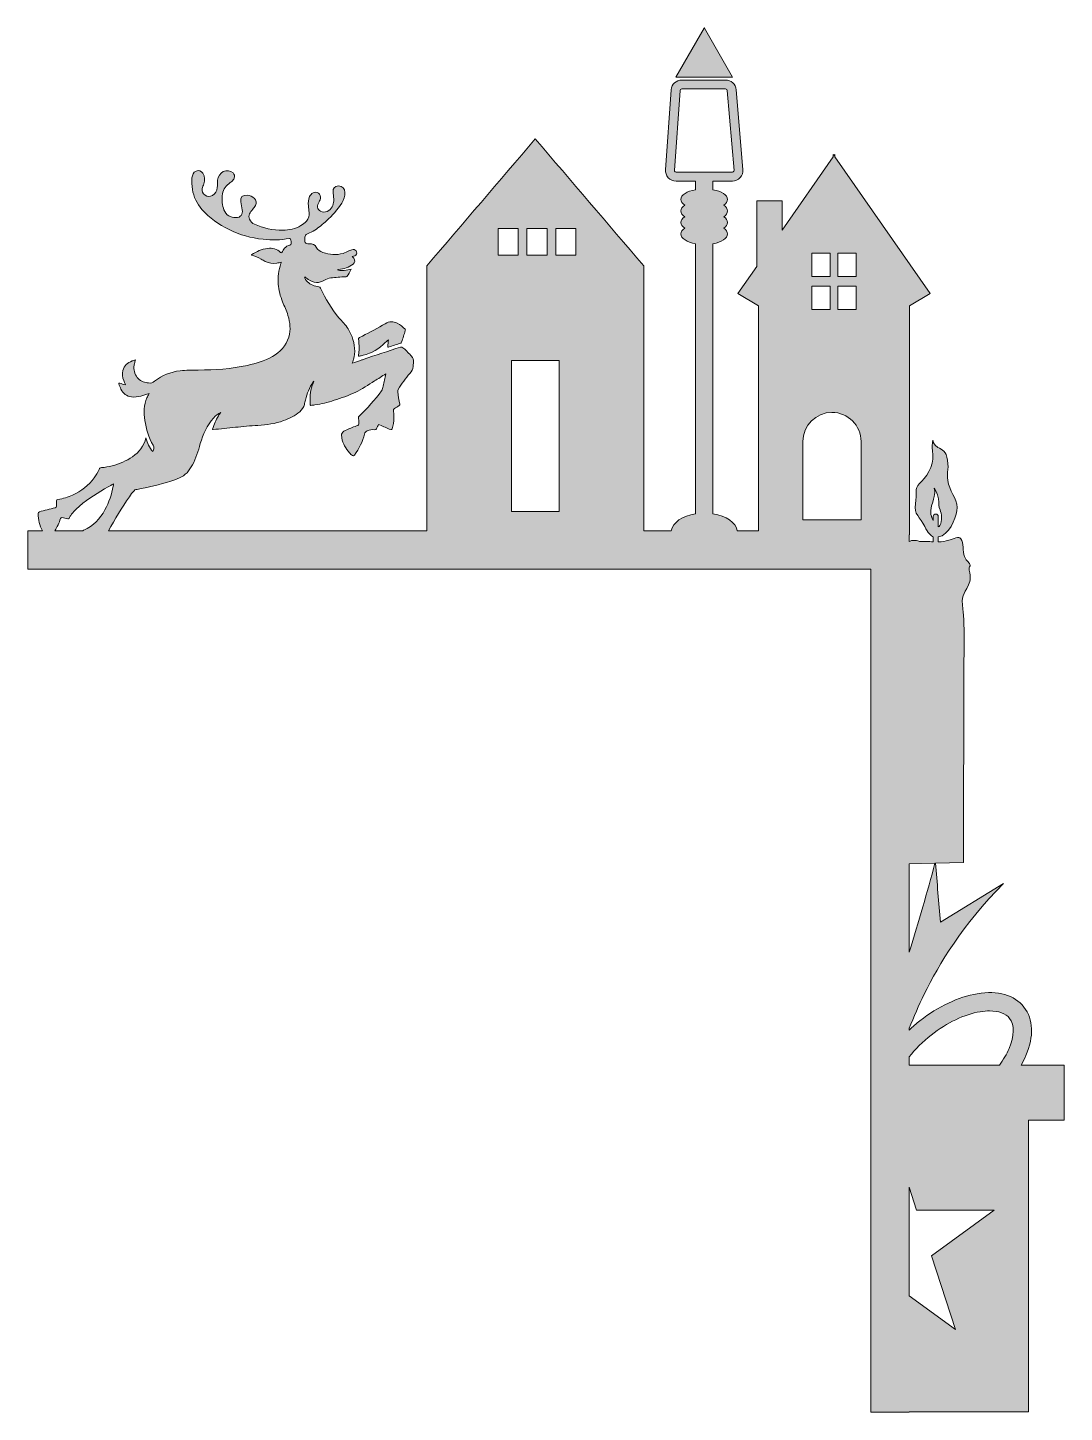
# Model space of a CAD drawing. Extents: x 485 to 2516, y -2856 to -143.
import ezdxf

# ---------------------------------------------------------------- set-up
doc = ezdxf.new("R2010")
doc.units = 0
doc.header["$MEASUREMENT"] = 0
doc.layers.add('Layer 1', color=7, linetype='Continuous')

# ---------------------------------------------------------------- blocks, each defined once
blk = doc.blocks.new('block 2')
at = {"layer": 'Layer 1', "true_color": 0xffffff}
h = blk.add_hatch(color=7, dxfattribs=at)
h.dxf.hatch_style = 2
h.paths.add_polyline_path([(1810.8, -240.1), (1866.1, -240.1), (1810.8, -144.6), (1810.8, -143.4), (1810.5, -144), (1810.1, -143.4), (1810.1, -144.6), (1754.8, -240.1), (1810.1, -240.1)])
h = blk.add_hatch(color=7, dxfattribs=at)
h.dxf.hatch_style = 2
edge = h.paths.add_edge_path()
edge.add_spline(control_points=[(2431.3, -2176.1), (2434.8, -2169.9), (2437.9, -2163.6), (2440.6, -2157.3), (2456.8, -2119.6), (2455.4, -2085.8), (2436.9, -2062.1), (2418.3, -2038.5), (2385.8, -2029.2), (2345.3, -2036), (2308.6, -2042), (2268.8, -2060.9), (2233.1, -2088.9), (2225.7, -2094.7), (2218.7, -2100.8), (2212.1, -2107.1), (2212.1, -2107.1), (2212.1, -2103.7), (2212.1, -2103.7), (2221.1, -2081.7), (2230.9, -2058.8), (2241.6, -2036.7), (2270.1, -1978.1), (2316.7, -1901.2), (2396.8, -1820.1), (2396.8, -1820.1), (2273.1, -1895.8), (2273.1, -1895.8), (2270, -1857.3), (2266.8, -1818.8), (2263.7, -1780.3), (2263.7, -1780.3), (2318.4, -1779.1), (2318.4, -1779.1), (2318.4, -1779.1), (2318.4, -1770.3), (2318.4, -1770.3), (2318.4, -1770.3), (2318.9, -1404.2), (2318.9, -1404.2), (2318.9, -1404.2), (2321.5, -1308.8), (2317.3, -1282.4), (2313.2, -1255.9), (2318.9, -1255.4), (2328.2, -1235.2), (2332.2, -1226.5), (2332.8, -1217.7), (2330.3, -1208.4), (2329.6, -1206.1), (2328.9, -1203.6), (2329.7, -1201.4), (2330.1, -1200.2), (2331, -1199.1), (2331.3, -1197.9), (2331.8, -1195.8), (2330.6, -1193.6), (2329.1, -1192), (2326.7, -1189.2), (2324.3, -1186.7), (2322.2, -1183.5), (2316, -1174), (2319.5, -1157.9), (2315, -1147.8), (2310.5, -1137.7), (2304.5, -1143.3), (2292.1, -1147), (2280.1, -1150.5), (2278.5, -1150.1), (2269.1, -1151), (2269.1, -1151), (2269.1, -1141.2), (2269.1, -1141.2), (2290.4, -1137.5), (2302.4, -1106.6), (2305.7, -1089.8), (2309.2, -1071.9), (2294.8, -1056.6), (2289.1, -1037.5), (2283.5, -1018.5), (2290.3, -1009.7), (2287.4, -991), (2284.5, -972.4), (2277.3, -970.4), (2268.1, -965.6), (2259, -960.7), (2258.6, -951.2), (2258.6, -951.2), (2258.6, -951.2), (2255.5, -958.2), (2258.4, -980.2), (2261.3, -1002.1), (2243.6, -1026), (2232.4, -1036.7), (2221.1, -1047.4), (2227.9, -1055.4), (2224.2, -1076.2), (2220.5, -1097), (2233.7, -1101.9), (2242.5, -1120.9), (2248.5, -1134), (2255.3, -1139.1), (2259, -1141), (2259, -1141), (2259, -1151), (2259, -1151), (2254.7, -1150.5), (2250.8, -1149.6), (2241.9, -1150.1), (2227.9, -1150.9), (2236.3, -1149.3), (2221.9, -1147.8), (2218.1, -1147.4), (2214.8, -1148.4), (2212.1, -1150.3), (2212.1, -1150.3), (2212.1, -1136.7), (2212.1, -1136.7), (2212.1, -1136.7), (2212.4, -1136.7), (2212.4, -1136.7), (2212.4, -1136.7), (2212.4, -688.4), (2212.4, -688.4), (2212.4, -688.4), (2252.9, -664.4), (2252.9, -664.4), (2252.9, -664.4), (2066.2, -396.1), (2066.2, -396.1), (2066.2, -396.1), (2066.2, -391.6), (2066.2, -391.6), (2066.2, -391.6), (2064.7, -393.8), (2064.7, -393.8), (2064.7, -393.8), (2063.1, -391.6), (2063.1, -391.6), (2063.1, -391.6), (2063.1, -396.1), (2063.1, -396.1), (2063.1, -396.1), (1963, -539.9), (1963, -539.9), (1963, -539.9), (1963, -482.9), (1963, -482.9), (1963, -482.9), (1913.3, -482.9), (1913.3, -482.9), (1913.3, -482.9), (1913.3, -611.5), (1913.3, -611.5), (1913.3, -611.5), (1876.5, -664.4), (1876.5, -664.4), (1876.5, -664.4), (1916.9, -688.4), (1916.9, -688.4), (1916.9, -688.4), (1916.9, -1128.9), (1916.9, -1128.9), (1916.9, -1128.9), (1875.2, -1128.9), (1875.2, -1128.9), (1872.4, -1112.9), (1853.2, -1099.9), (1827.6, -1095.8), (1827.6, -1095.8), (1827.6, -566.6), (1827.6, -566.6), (1844.3, -563.6), (1856.1, -556.2), (1856.1, -547.5), (1856.1, -543.4), (1853.4, -539.5), (1848.7, -536.3), (1853.4, -533), (1856.1, -529.1), (1856.1, -525), (1856.1, -520.8), (1853.4, -516.9), (1848.7, -513.7), (1853.4, -510.5), (1856.1, -506.6), (1856.1, -502.4), (1856.1, -498.3), (1853.4, -494.4), (1848.7, -491.1), (1853.4, -487.9), (1856.1, -484), (1856.1, -479.9), (1856.1, -471.2), (1844.3, -463.8), (1827.6, -460.8), (1827.6, -460.8), (1827.6, -443.9), (1827.6, -443.9), (1827.6, -443.9), (1865.6, -443.9), (1865.6, -443.9), (1871.4, -443.9), (1877, -441.4), (1880.9, -437.2), (1884.8, -432.9), (1886.8, -427.2), (1886.3, -421.4), (1886.3, -421.4), (1873, -265), (1873, -265), (1872.1, -254.1), (1863.2, -246), (1852.4, -246), (1852.4, -246), (1766.5, -246), (1766.5, -246), (1755.7, -246), (1746.6, -254.4), (1745.9, -265.2), (1745.9, -265.2), (1734.5, -421.6), (1734.5, -421.6), (1734.1, -427.4), (1736.1, -433.1), (1740, -437.3), (1743.9, -441.5), (1749.4, -443.9), (1755.2, -443.9), (1755.2, -443.9), (1793.4, -443.9), (1793.4, -443.9), (1793.4, -443.9), (1793.4, -460.8), (1793.4, -460.8), (1776.6, -463.8), (1764.8, -471.2), (1764.8, -479.9), (1764.8, -484), (1767.6, -487.9), (1772.3, -491.1), (1767.6, -494.4), (1764.8, -498.3), (1764.8, -502.4), (1764.8, -506.6), (1767.6, -510.5), (1772.3, -513.7), (1767.6, -516.9), (1764.8, -520.8), (1764.8, -525), (1764.8, -529.1), (1767.6, -533), (1772.3, -536.3), (1767.6, -539.5), (1764.8, -543.4), (1764.8, -547.5), (1764.8, -556.2), (1776.6, -563.6), (1793.4, -566.6), (1793.4, -566.6), (1793.4, -1095.8), (1793.4, -1095.8), (1767.8, -1099.9), (1748.5, -1112.9), (1745.8, -1128.9), (1745.8, -1128.9), (1691.9, -1128.9), (1691.9, -1128.9), (1691.9, -1128.9), (1691.9, -610), (1691.9, -610), (1621, -527.1), (1550.2, -444.2), (1479.4, -361.3), (1408.6, -444.2), (1337.8, -527.1), (1267, -610), (1267, -610), (1267, -1128.9), (1267, -1128.9), (1267, -1128.9), (643.3, -1128.9), (643.3, -1128.9), (655.9, -1106.1), (669.5, -1084), (684.2, -1062.5), (687, -1058.3), (690, -1054.1), (693.5, -1050.5), (694.5, -1049.4), (695.6, -1048.6), (697.1, -1048.3), (700.4, -1047.7), (703.7, -1047.1), (707, -1046.4), (729.4, -1041.8), (751.8, -1036.7), (773.5, -1029.1), (785.4, -1024.9), (796, -1019.1), (802.9, -1007.9), (804.5, -1005.3), (806.1, -1002.8), (807.6, -1000.1), (814.7, -986.9), (819, -972.6), (823.1, -958.3), (828.4, -939.8), (836.6, -922.8), (849.1, -908.1), (853, -903.5), (857.5, -899.4), (863.4, -897.2), (861.8, -899.4), (860, -901.6), (858.5, -903.9), (853.5, -912), (850.3, -920.9), (846.9, -929.7), (846.4, -931), (847, -931), (848, -930.8), (862.6, -929.3), (877.2, -927.8), (891.8, -926.3), (906.5, -924.7), (921.3, -923.4), (936.1, -922.6), (953.3, -921.8), (970.1, -919.1), (986.3, -913.2), (997.8, -909.1), (1008.7, -903.9), (1017.9, -895.7), (1022.2, -891.9), (1025.8, -887.5), (1027, -881.6), (1027.6, -878.7), (1028.2, -875.8), (1029, -872.9), (1032.4, -860.4), (1037, -848.3), (1044.4, -837.5), (1044.9, -836.9), (1045.4, -836.3), (1045.8, -835.7), (1044.7, -838.6), (1043.4, -841.3), (1042.4, -844.1), (1037.9, -856.4), (1037.7, -869.1), (1038.3, -882), (1038.4, -883.3), (1039.1, -883.3), (1040, -883.3), (1042.5, -883), (1045, -882.9), (1047.5, -882.5), (1060.4, -880.8), (1072.9, -877.5), (1085.2, -873.4), (1099.2, -868.8), (1113.3, -864.2), (1126.6, -857.9), (1139.9, -851.6), (1152.1, -843.4), (1164.5, -835.5), (1171.7, -831), (1178.9, -826.4), (1186.6, -821.5), (1184.8, -830), (1183.2, -837.9), (1181.4, -845.7), (1180.7, -848.9), (1180.5, -852.1), (1178.4, -854.9), (1165, -872.6), (1150.3, -889.1), (1134.1, -904.2), (1132.9, -905.3), (1132.5, -906.2), (1132.8, -907.8), (1133.4, -910.7), (1133.7, -913.7), (1133.6, -916.7), (1133.6, -921.4), (1133.2, -921.9), (1129, -923.6), (1128.1, -923.9), (1127.2, -924.3), (1126.3, -924.6), (1119, -927.5), (1111.6, -930.2), (1104.6, -933.9), (1100.9, -935.9), (1099.7, -938.9), (1100, -942.8), (1100.1, -944.3), (1100.3, -945.8), (1100.5, -947.2), (1102.3, -958.6), (1108.2, -967.9), (1115.4, -976.5), (1117, -978.5), (1118.7, -980.2), (1121, -981.5), (1122.7, -982.4), (1124.3, -982.4), (1125.5, -980.6), (1134.1, -968), (1141.2, -954.5), (1144.7, -939.5), (1145.5, -936.4), (1147.2, -934.4), (1150, -933.2), (1154.9, -931), (1160.1, -930.6), (1165.4, -931.1), (1167, -931.2), (1167.9, -930.9), (1168.5, -929.2), (1169.2, -927), (1170.5, -925), (1171.3, -922.8), (1171.9, -920.9), (1172.6, -920.6), (1174.5, -921.5), (1181.6, -924.8), (1188.8, -927.9), (1196.2, -930.7), (1197.8, -931.3), (1198.5, -931), (1199, -929.4), (1200.1, -926), (1201.1, -922.6), (1201.6, -919), (1202.9, -910.7), (1202.8, -902.3), (1201.6, -894), (1201.4, -892), (1201.7, -890.7), (1203.6, -889.6), (1206.7, -887.8), (1209.6, -885.7), (1212.7, -883.8), (1214, -883), (1214.3, -882.3), (1214, -880.8), (1212.3, -872.8), (1211, -864.7), (1210.1, -856.6), (1209.9, -855), (1209.7, -853.6), (1210.7, -852.1), (1217.8, -841.1), (1225.1, -830.2), (1233.9, -820.6), (1237.5, -816.7), (1239.2, -812.2), (1240, -807.2), (1240.3, -804.6), (1240.5, -801.9), (1240.8, -799.3), (1241.3, -794.4), (1240.3, -790), (1236.5, -786.5), (1235.6, -785.7), (1234.9, -784.6), (1234, -783.7), (1229.6, -779), (1225.2, -774.2), (1219.9, -770.4), (1218.7, -769.5), (1217.5, -768.6), (1215.6, -769.2), (1191.2, -777.3), (1166.6, -785), (1142.3, -793.5), (1140.5, -794.1), (1138.6, -794.7), (1136.8, -795.3), (1131.6, -797.1), (1126.4, -798.8), (1120.9, -800.7), (1121.2, -799.5), (1121.5, -798.8), (1121.7, -798.1), (1123.8, -791.4), (1125.5, -784.6), (1125.6, -777.5), (1125.8, -761.5), (1120.9, -747.1), (1112.6, -733.6), (1107.7, -725.5), (1101.1, -718.7), (1094.8, -711.6), (1079.7, -694.4), (1068.6, -674.5), (1058.9, -653.7), (1058.1, -651.8), (1057.2, -650.9), (1055.1, -651), (1053.2, -651), (1051.2, -650.6), (1049.3, -650.1), (1041, -648), (1034.1, -643.7), (1029.2, -636.5), (1028.3, -635.1), (1027.2, -633.7), (1027.7, -631.6), (1030.1, -633.4), (1032.3, -635.2), (1034.6, -636.7), (1039.5, -639.9), (1044.6, -642.4), (1050.6, -642.7), (1056.4, -643), (1061.5, -641), (1066.4, -638.1), (1070.2, -635.9), (1074.3, -634.2), (1078.8, -633.6), (1088.3, -632.4), (1097.8, -632), (1107.3, -631.4), (1108.2, -631.4), (1109.2, -631.5), (1109.9, -630.7), (1114, -626.8), (1116.4, -621.9), (1118.9, -616.5), (1114, -617.7), (1109.7, -618.5), (1105.3, -618.8), (1096.9, -619.3), (1094.2, -619.1), (1092.1, -617.7), (1092.3, -617.6), (1092.4, -617.5), (1092.5, -617.5), (1093, -617.4), (1093.6, -617.4), (1094.1, -617.4), (1104.5, -616.1), (1114.1, -612.8), (1122.4, -606.4), (1126.6, -603.2), (1126.9, -599.5), (1123.7, -595.2), (1122.9, -594.1), (1121.8, -593.1), (1120.7, -591.9), (1122.5, -591.4), (1124.2, -591.2), (1125.8, -590.4), (1129.4, -588.8), (1130.4, -586.4), (1129.3, -582.4), (1128.5, -579.4), (1125.9, -577.8), (1122.4, -578.1), (1119.5, -578.5), (1116.7, -579.4), (1114.1, -580.6), (1110.5, -582.4), (1106.9, -584.3), (1103, -585.5), (1089.5, -589.6), (1076.4, -587.9), (1063.4, -583.7), (1057.8, -582), (1053.4, -578.9), (1050.4, -573.6), (1047.5, -568.7), (1042.8, -566.4), (1037, -566.6), (1035.9, -566.6), (1034.7, -566.7), (1033.5, -566.7), (1030.6, -566.6), (1028.8, -565.2), (1028.1, -562.4), (1027.2, -558.5), (1027.5, -554.5), (1029.1, -550.7), (1029.8, -548.9), (1031.1, -547.7), (1033, -547), (1038.1, -545.3), (1042.9, -542.8), (1047.5, -539.9), (1055.8, -534.7), (1063.2, -528.3), (1070.4, -521.7), (1081.7, -511.3), (1092.3, -500.3), (1100.2, -487), (1104.1, -480.5), (1106.9, -473.7), (1106.4, -466), (1106, -459.8), (1102.7, -453.2), (1093.6, -453.5), (1085.9, -453.7), (1082.8, -458.6), (1083.3, -464.5), (1083.8, -469.3), (1084.3, -474.1), (1084.6, -479), (1085.1, -488.1), (1082.2, -495.9), (1074.7, -501.5), (1070.8, -504.4), (1066.3, -505.2), (1061.6, -504.1), (1053.5, -502.2), (1050.2, -494.1), (1054.5, -486.9), (1056.2, -484.1), (1058, -481.4), (1058.4, -478.2), (1058.9, -474.1), (1058.2, -470.3), (1054.8, -467.6), (1051.4, -465), (1047.8, -465.6), (1044.2, -467.2), (1040.9, -468.7), (1038.7, -471.1), (1037.3, -474.3), (1034.7, -480.1), (1034.3, -486.2), (1034.9, -492.4), (1035.2, -496.7), (1035.9, -500.9), (1036.3, -505.2), (1036.8, -511.5), (1035.7, -517.4), (1031.2, -522.2), (1028, -525.8), (1024.3, -528.8), (1020.2, -531.2), (1009.2, -537.6), (997.2, -540), (984.7, -540.3), (965.3, -540.7), (946.9, -536.2), (929.3, -528.5), (924.7, -526.5), (921.8, -523), (919.6, -518.8), (917.8, -515.4), (918.1, -511.9), (919.6, -508.4), (921.1, -504.9), (923.4, -502), (925.8, -499.1), (927.8, -496.7), (929.9, -494.4), (931.3, -491.5), (933.9, -486.5), (933.2, -481.9), (929.2, -477.8), (925.3, -473.8), (920.4, -471.9), (914.9, -471.6), (905.5, -470.9), (901.4, -475.2), (902.3, -484.6), (902.8, -490), (904.6, -495.1), (905.4, -500.4), (906.9, -509.2), (902, -515.3), (893, -515.6), (881.9, -515.9), (873.8, -510.7), (869.5, -500.1), (865.9, -491.3), (865.3, -482.1), (866.2, -472.7), (867.1, -463), (870.7, -454.7), (879, -449), (881, -447.7), (882.8, -446.3), (884.6, -444.8), (886.8, -443), (888.5, -440.7), (889.5, -438), (890.9, -434.2), (890.2, -430.8), (887.2, -427.9), (882.6, -423.5), (873.8, -422.2), (868.1, -425.3), (861.4, -428.9), (858.1, -434.9), (856.9, -442.2), (856.1, -447), (856.8, -451.9), (856.4, -456.7), (855.9, -463.4), (852.9, -468.6), (847, -472), (842.1, -474.7), (837.1, -474.6), (832.4, -471.3), (828, -468.2), (826, -463.9), (827, -458.5), (827.6, -455.4), (828.8, -452.4), (829.9, -449.4), (832.7, -442.2), (832.4, -435), (828.1, -428.4), (825.2, -423.8), (820, -422.2), (815, -424.3), (809.2, -426.7), (807.5, -431.8), (806.7, -437.4), (805.6, -445.2), (806.8, -452.8), (807.8, -460.4), (809.9, -475.3), (816.7, -488), (826.3, -499.3), (841, -516.6), (859.4, -529.1), (879.6, -539), (900.6, -549.4), (922.8, -555.5), (946.1, -557.9), (963.5, -559.7), (980.8, -559.7), (997.9, -556.1), (999.3, -555.8), (999.7, -556.3), (1000, -557.4), (1000.9, -560.5), (1001.2, -563.5), (1001, -566.7), (1000.9, -568.3), (1000.4, -569), (998.7, -569.3), (994.4, -569.9), (991.1, -572.3), (988.4, -575.6), (986.3, -578.1), (984.5, -580.9), (982.8, -583.7), (982, -585), (981.5, -585.1), (980.4, -584), (973.3, -576.8), (964.5, -574.7), (954.8, -575.8), (943.5, -577.1), (933.4, -581.8), (923.9, -587.9), (923.7, -588.1), (923.2, -588.2), (923.4, -588.9), (929.9, -590.9), (936.3, -593.3), (942.2, -596.9), (944.9, -598.5), (947.6, -599.9), (950.4, -601.3), (957.6, -604.8), (965.1, -606), (972.9, -604.7), (975.9, -604.2), (978.8, -603.7), (981.7, -602.7), (981.9, -603.9), (981.4, -604.8), (981.1, -605.6), (976.3, -618.6), (974.7, -632), (975.6, -645.7), (976.5, -657.8), (979.9, -669.4), (984.4, -680.7), (987.8, -689.5), (992.2, -697.9), (994.9, -707), (999.1, -721), (1000.7, -735.1), (996.4, -749.4), (991.2, -766.7), (979.8, -778.8), (964.4, -787.5), (949, -796.1), (932.4, -801.2), (915.4, -804.9), (883.7, -811.8), (851.6, -814.2), (819.2, -814.1), (807.3, -814.1), (795.4, -814.1), (783.5, -815.6), (765, -817.9), (748.2, -824.1), (733.7, -836), (729.9, -839.1), (726.1, -840.2), (721.5, -839.3), (720, -839), (718.4, -838.9), (716.9, -838.6), (708.9, -836.9), (702.1, -833.2), (697.9, -826.1), (693.4, -818.5), (692, -810.2), (694.1, -801.5), (694.6, -799.1), (695.4, -796.7), (696.2, -794), (693.7, -794.9), (691.6, -795.5), (689.5, -796.4), (680.8, -800.1), (673.9, -805.6), (671.4, -815.2), (669.6, -821.9), (670.6, -828.4), (673, -834.7), (674, -837.4), (675.3, -840.1), (676.6, -843.2), (672.5, -842), (668.8, -840.9), (665.2, -839.9), (664.7, -839.7), (664.1, -839.3), (663.6, -839.7), (663, -840.1), (663.6, -840.7), (663.7, -841.2), (664.6, -844.8), (665.9, -848.3), (667.7, -851.7), (672.1, -860.1), (678.9, -865.4), (688.4, -866.7), (694.6, -867.5), (700.6, -866.6), (706.6, -865.2), (711.9, -863.9), (717.1, -862), (722.6, -860.2), (721.2, -863.2), (719.7, -865.7), (718.6, -868.4), (712.5, -882.7), (712.3, -897.6), (714.5, -912.7), (717.1, -929.9), (722.2, -946.3), (730.6, -961.6), (733, -966), (732.3, -969.7), (729.9, -973.8), (726.3, -970.2), (723.9, -966), (721.8, -961.6), (719.7, -957.1), (718.3, -952.4), (716.5, -947.1), (712.6, -963.4), (703.3, -974.9), (690.4, -983.9), (678.2, -992.4), (664.8, -998), (650.4, -1001.6), (643.5, -1003.3), (636.6, -1004.8), (629.5, -1005.3), (626.9, -1005.5), (625.8, -1006.5), (624.8, -1008.8), (622.3, -1014.6), (619.1, -1020), (615.3, -1025.1), (604.3, -1040.3), (589.9, -1051.4), (572.9, -1059.3), (563.8, -1063.5), (554.2, -1066.2), (544.2, -1067.5), (542.4, -1067.8), (541.6, -1068.4), (541.6, -1070.4), (541.7, -1073.8), (541.2, -1077.2), (541.3, -1080.5), (541.4, -1082.7), (540.6, -1083.4), (538.6, -1083.9), (528.2, -1086.3), (518, -1089.1), (507.8, -1092), (506.1, -1092.5), (505.4, -1093.3), (505.4, -1095.1), (505.3, -1107.5), (508.2, -1118.8), (513.9, -1128.9), (513.9, -1128.9), (484.9, -1128.9), (484.9, -1128.9), (484.9, -1128.9), (484.9, -1204), (484.9, -1204), (484.9, -1204), (2136.9, -1204), (2136.9, -1204), (2136.9, -1204), (2136.9, -2047.4), (2136.9, -2047.4), (2136.9, -2047.4), (2136.9, -2447.2), (2136.9, -2447.2), (2136.9, -2447.2), (2136.9, -2635.7), (2136.9, -2635.7), (2136.9, -2635.7), (2136.9, -2855.2), (2136.9, -2855.2), (2136.9, -2855.2), (2136.9, -2856), (2136.9, -2856), (2136.9, -2856), (2212.1, -2856), (2212.1, -2856), (2212.1, -2856), (2212.1, -2855.2), (2212.1, -2855.2), (2212.1, -2855.2), (2445.5, -2855.2), (2445.5, -2855.2), (2445.5, -2855.2), (2445.5, -2284), (2445.5, -2284), (2445.5, -2284), (2516, -2284), (2516, -2284), (2516, -2284), (2516, -2176.1), (2516, -2176.1), (2516, -2176.1), (2431.3, -2176.1), (2431.3, -2176.1)], knot_values=[0, 0, 0, 0, 1, 1, 1, 2, 2, 2, 3, 3, 3, 4, 4, 4, 5, 5, 5, 6, 6, 6, 7, 7, 7, 8, 8, 8, 9, 9, 9, 10, 10, 10, 11, 11, 11, 12, 12, 12, 13, 13, 13, 14, 14, 14, 15, 15, 15, 16, 16, 16, 17, 17, 17, 18, 18, 18, 19, 19, 19, 20, 20, 20, 21, 21, 21, 22, 22, 22, 23, 23, 23, 24, 24, 24, 25, 25, 25, 26, 26, 26, 27, 27, 27, 28, 28, 28, 29, 29, 29, 30, 30, 30, 31, 31, 31, 32, 32, 32, 33, 33, 33, 34, 34, 34, 35, 35, 35, 36, 36, 36, 37, 37, 37, 38, 38, 38, 39, 39, 39, 40, 40, 40, 41, 41, 41, 42, 42, 42, 43, 43, 43, 44, 44, 44, 45, 45, 45, 46, 46, 46, 47, 47, 47, 48, 48, 48, 49, 49, 49, 50, 50, 50, 51, 51, 51, 52, 52, 52, 53, 53, 53, 54, 54, 54, 55, 55, 55, 56, 56, 56, 57, 57, 57, 58, 58, 58, 59, 59, 59, 60, 60, 60, 61, 61, 61, 62, 62, 62, 63, 63, 63, 64, 64, 64, 65, 65, 65, 66, 66, 66, 67, 67, 67, 68, 68, 68, 69, 69, 69, 70, 70, 70, 71, 71, 71, 72, 72, 72, 73, 73, 73, 74, 74, 74, 75, 75, 75, 76, 76, 76, 77, 77, 77, 78, 78, 78, 79, 79, 79, 80, 80, 80, 81, 81, 81, 82, 82, 82, 83, 83, 83, 84, 84, 84, 85, 85, 85, 86, 86, 86, 87, 87, 87, 88, 88, 88, 89, 89, 89, 90, 90, 90, 91, 91, 91, 92, 92, 92, 93, 93, 93, 94, 94, 94, 95, 95, 95, 96, 96, 96, 97, 97, 97, 98, 98, 98, 99, 99, 99, 100, 100, 100, 101, 101, 101, 102, 102, 102, 103, 103, 103, 104, 104, 104, 105, 105, 105, 106, 106, 106, 107, 107, 107, 108, 108, 108, 109, 109, 109, 110, 110, 110, 111, 111, 111, 112, 112, 112, 113, 113, 113, 114, 114, 114, 115, 115, 115, 116, 116, 116, 117, 117, 117, 118, 118, 118, 119, 119, 119, 120, 120, 120, 121, 121, 121, 122, 122, 122, 123, 123, 123, 124, 124, 124, 125, 125, 125, 126, 126, 126, 127, 127, 127, 128, 128, 128, 129, 129, 129, 130, 130, 130, 131, 131, 131, 132, 132, 132, 133, 133, 133, 134, 134, 134, 135, 135, 135, 136, 136, 136, 137, 137, 137, 138, 138, 138, 139, 139, 139, 140, 140, 140, 141, 141, 141, 142, 142, 142, 143, 143, 143, 144, 144, 144, 145, 145, 145, 146, 146, 146, 147, 147, 147, 148, 148, 148, 149, 149, 149, 150, 150, 150, 151, 151, 151, 152, 152, 152, 153, 153, 153, 154, 154, 154, 155, 155, 155, 156, 156, 156, 157, 157, 157, 158, 158, 158, 159, 159, 159, 160, 160, 160, 161, 161, 161, 162, 162, 162, 163, 163, 163, 164, 164, 164, 165, 165, 165, 166, 166, 166, 167, 167, 167, 168, 168, 168, 169, 169, 169, 170, 170, 170, 171, 171, 171, 172, 172, 172, 173, 173, 173, 174, 174, 174, 175, 175, 175, 176, 176, 176, 177, 177, 177, 178, 178, 178, 179, 179, 179, 180, 180, 180, 181, 181, 181, 182, 182, 182, 183, 183, 183, 184, 184, 184, 185, 185, 185, 186, 186, 186, 187, 187, 187, 188, 188, 188, 189, 189, 189, 190, 190, 190, 191, 191, 191, 192, 192, 192, 193, 193, 193, 194, 194, 194, 195, 195, 195, 196, 196, 196, 197, 197, 197, 198, 198, 198, 199, 199, 199, 200, 200, 200, 201, 201, 201, 202, 202, 202, 203, 203, 203, 204, 204, 204, 205, 205, 205, 206, 206, 206, 207, 207, 207, 208, 208, 208, 209, 209, 209, 210, 210, 210, 211, 211, 211, 212, 212, 212, 213, 213, 213, 214, 214, 214, 215, 215, 215, 216, 216, 216, 217, 217, 217, 218, 218, 218, 219, 219, 219, 220, 220, 220, 221, 221, 221, 222, 222, 222, 223, 223, 223, 224, 224, 224, 225, 225, 225, 226, 226, 226, 227, 227, 227, 228, 228, 228, 229, 229, 229, 230, 230, 230, 231, 231, 231, 232, 232, 232, 233, 233, 233, 234, 234, 234, 235, 235, 235, 236, 236, 236, 237, 237, 237, 238, 238, 238, 239, 239, 239, 240, 240, 240, 241, 241, 241, 242, 242, 242, 243, 243, 243, 244, 244, 244, 245, 245, 245, 246, 246, 246, 247, 247, 247, 248, 248, 248, 249, 249, 249, 250, 250, 250, 251, 251, 251, 252, 252, 252, 253, 253, 253, 254, 254, 254, 255, 255, 255, 256, 256, 256, 257, 257, 257, 258, 258, 258, 259, 259, 259, 260, 260, 260, 261, 261, 261, 262, 262, 262, 263, 263, 263, 264, 264, 264, 265, 265, 265, 266, 266, 266, 267, 267, 267, 268, 268, 268, 269, 269, 269, 270, 270, 270, 271, 271, 271, 272, 272, 272, 273, 273, 273, 274, 274, 274, 275, 275, 275, 276, 276, 276, 277, 277, 277, 278, 278, 278, 279, 279, 279, 280, 280, 280, 281, 281, 281, 282, 282, 282, 283, 283, 283, 284, 284, 284, 285, 285, 285, 286, 286, 286, 287, 287, 287, 288, 288, 288, 289, 289, 289, 290, 290, 290, 291, 291, 291, 292, 292, 292, 293, 293, 293, 294, 294, 294, 295, 295, 295, 296, 296, 296, 297, 297, 297, 298, 298, 298, 299, 299, 299, 300, 300, 300, 301, 301, 301, 302, 302, 302, 303, 303, 303, 304, 304, 304, 305, 305, 305, 306, 306, 306, 307, 307, 307, 308, 308, 308, 309, 309, 309, 310, 310, 310, 311, 311, 311, 312, 312, 312, 313, 313, 313, 314, 314, 314, 315, 315, 315, 316, 316, 316, 317, 317, 317, 318, 318, 318, 319, 319, 319, 319], degree=3, periodic=1)
edge = h.paths.add_edge_path()
edge.add_spline(control_points=[(1755.2, -426.4), (1753.9, -426.4), (1753.1, -425.8), (1752.8, -425.4), (1752.4, -425), (1751.8, -424.1), (1751.9, -422.9), (1751.9, -422.9), (1763.3, -266.5), (1763.3, -266.5), (1763.4, -264.8), (1764.8, -263.4), (1766.5, -263.4), (1766.5, -263.4), (1852.4, -263.4), (1852.4, -263.4), (1854.1, -263.4), (1855.5, -264.7), (1855.6, -266.4), (1855.6, -266.4), (1868.9, -422.9), (1868.9, -422.9), (1869, -424.1), (1868.4, -425), (1868, -425.4), (1867.7, -425.8), (1866.9, -426.4), (1865.6, -426.4), (1865.6, -426.4), (1755.2, -426.4), (1755.2, -426.4)], knot_values=[0, 0, 0, 0, 1, 1, 1, 2, 2, 2, 3, 3, 3, 4, 4, 4, 5, 5, 5, 6, 6, 6, 7, 7, 7, 8, 8, 8, 9, 9, 9, 10, 10, 10, 10], degree=3, periodic=1)
h.paths.add_polyline_path([(1432.8, -1091.1), (1432.8, -795.7), (1526.1, -795.7), (1526.1, -1091.1)])
h.paths.add_polyline_path([(1519.4, -536.6), (1558.9, -536.6), (1558.9, -589.1), (1519.4, -589.1)])
h.paths.add_polyline_path([(1463, -536.6), (1502.6, -536.6), (1502.6, -589.1), (1463, -589.1)])
h.paths.add_polyline_path([(1406.7, -536.6), (1446.2, -536.6), (1446.2, -589.1), (1406.7, -589.1)])
edge = h.paths.add_edge_path()
edge.add_spline(control_points=[(2255.9, -1080.3), (2262.3, -1059.1), (2263.3, -1053.5), (2261.1, -1045.7), (2261.1, -1045.7), (2268.5, -1055.6), (2269.5, -1066.3), (2270.5, -1077), (2269.7, -1081.4), (2272.6, -1088.3), (2275.5, -1095.1), (2277.9, -1109.7), (2272, -1118.4), (2270.9, -1120), (2270, -1121), (2269.1, -1121.3), (2269.1, -1121.3), (2269.1, -1101.3), (2269.1, -1101.3), (2269.1, -1099.9), (2268.6, -1098.6), (2267.6, -1097.7), (2266.7, -1096.8), (2265.5, -1096.2), (2264.1, -1096.2), (2261.3, -1096.2), (2259, -1098.5), (2259, -1101.3), (2259, -1101.3), (2259, -1108.7), (2259, -1108.7), (2255.5, -1102.7), (2252.1, -1092.8), (2255.9, -1080.3)], knot_values=[0, 0, 0, 0, 1, 1, 1, 2, 2, 2, 3, 3, 3, 4, 4, 4, 5, 5, 5, 6, 6, 6, 7, 7, 7, 8, 8, 8, 9, 9, 9, 10, 10, 10, 11, 11, 11, 11], degree=3, periodic=1)
edge = h.paths.add_edge_path()
edge.add_spline(control_points=[(2262.4, -1780.4), (2247.6, -1836.4), (2230.9, -1894.5), (2212.1, -1954.3), (2212.1, -1954.3), (2212.1, -1781.5), (2212.1, -1781.5), (2212.1, -1781.5), (2262.4, -1780.4), (2262.4, -1780.4)], knot_values=[0, 0, 0, 0, 1, 1, 1, 2, 2, 2, 3, 3, 3, 3], degree=3, periodic=1)
h.paths.add_polyline_path([(2072.5, -585.3), (2108.2, -585.3), (2108.2, -631.1), (2072.5, -631.1)])
h.paths.add_polyline_path([(2072.5, -649.5), (2108.2, -649.5), (2108.2, -695.4), (2072.5, -695.4)])
h.paths.add_polyline_path([(2021.1, -585.3), (2056.9, -585.3), (2056.9, -631.1), (2021.1, -631.1)])
h.paths.add_polyline_path([(2021.1, -649.5), (2056.9, -649.5), (2056.9, -695.4), (2021.1, -695.4)])
edge = h.paths.add_edge_path()
edge.add_spline(control_points=[(2003.6, -954.3), (2003.6, -922.7), (2029.2, -897.1), (2060.8, -897.1), (2076.6, -897.1), (2090.8, -903.5), (2101.2, -913.9), (2111.6, -924.2), (2117.9, -938.5), (2117.9, -954.3), (2117.9, -954.3), (2117.9, -1107.9), (2117.9, -1107.9), (2117.9, -1107.9), (2003.6, -1107.9), (2003.6, -1107.9), (2003.6, -1107.9), (2003.6, -954.3), (2003.6, -954.3)], knot_values=[0, 0, 0, 0, 1, 1, 1, 2, 2, 2, 3, 3, 3, 4, 4, 4, 5, 5, 5, 6, 6, 6, 6], degree=3, periodic=1)
edge = h.paths.add_edge_path()
edge.add_spline(control_points=[(549.2, -1105.1), (549.8, -1103.5), (550.4, -1102.9), (552, -1103.1), (555.9, -1103.6), (559.7, -1104.6), (563.4, -1105.8), (564.7, -1106.2), (565.3, -1106), (565.9, -1104.7), (566.9, -1102.7), (568, -1100.8), (569.2, -1099), (574, -1091.9), (580.2, -1086), (586.7, -1080.5), (604, -1065.9), (623.1, -1053.9), (642.8, -1042.8), (646.1, -1040.9), (649.5, -1039.2), (653.2, -1037.1), (653, -1038.9), (652.8, -1040.1), (652.6, -1041.4), (649.6, -1057.7), (644, -1073.1), (636.3, -1087.8), (626.9, -1105.8), (613.5, -1119.5), (594.6, -1127.5), (593.8, -1127.9), (593.5, -1128.3), (593.3, -1128.9), (593.3, -1128.9), (538.1, -1128.9), (538.1, -1128.9), (542.9, -1121.5), (546.4, -1113.5), (549.2, -1105.1)], knot_values=[0, 0, 0, 0, 1, 1, 1, 2, 2, 2, 3, 3, 3, 4, 4, 4, 5, 5, 5, 6, 6, 6, 7, 7, 7, 8, 8, 8, 9, 9, 9, 10, 10, 10, 11, 11, 11, 12, 12, 12, 13, 13, 13, 13], degree=3, periodic=1)
h.paths.add_polyline_path([(2302.7, -2693.9), (2212.1, -2628), (2212.1, -2414.9), (2226.7, -2460), (2378.7, -2460), (2255.7, -2549.3)])
edge = h.paths.add_edge_path()
edge.add_spline(control_points=[(2407.8, -2143.2), (2403.1, -2154.2), (2396.7, -2165.3), (2388.8, -2176.1), (2388.8, -2176.1), (2212.1, -2176.1), (2212.1, -2176.1), (2212.1, -2176.1), (2212.1, -2159.7), (2212.1, -2159.7), (2223.9, -2144.6), (2238.5, -2130.1), (2255.2, -2117), (2286.3, -2092.6), (2320.3, -2076.3), (2351.2, -2071.2), (2357.7, -2070.1), (2363.9, -2069.6), (2369.7, -2069.6), (2387.4, -2069.6), (2401.3, -2074.6), (2408.8, -2084.2), (2418.7, -2096.9), (2418.4, -2118.5), (2407.8, -2143.2)], knot_values=[0, 0, 0, 0, 1, 1, 1, 2, 2, 2, 3, 3, 3, 4, 4, 4, 5, 5, 5, 6, 6, 6, 7, 7, 7, 8, 8, 8, 8], degree=3, periodic=1)
h = blk.add_hatch(color=7, dxfattribs=at)
h.dxf.hatch_style = 2
edge = h.paths.add_edge_path()
edge.add_spline(control_points=[(1134, -761.5), (1134.4, -769.6), (1134.4, -777.6), (1133.3, -785.6), (1133, -787.1), (1133.3, -787.6), (1134.9, -787.1), (1137.3, -786.3), (1139.7, -785.8), (1142.1, -785.2), (1159, -781), (1173.6, -773), (1185.6, -760.3), (1187.4, -758.5), (1189.4, -756.8), (1191.7, -754.7), (1191.2, -759.5), (1190.8, -763.6), (1190.3, -767.7), (1190.2, -769.2), (1190.4, -769.7), (1192, -769.2), (1199.9, -766.5), (1207.9, -763.8), (1215.8, -761.2), (1216.7, -760.9), (1217.3, -760.4), (1217.6, -759.3), (1220, -751.8), (1222.4, -744.3), (1224.8, -736.8), (1225.2, -735.7), (1225, -734.9), (1224.2, -734.1), (1219.8, -729.3), (1214.9, -725.1), (1208.9, -722.3), (1201, -718.5), (1193.2, -718.2), (1185.6, -723.3), (1183.9, -724.5), (1182, -725.5), (1180.2, -726.5), (1165.3, -734.9), (1150.2, -742.6), (1135.1, -750.5), (1133.3, -751.4), (1132.9, -752.4), (1133.2, -754.3), (1133.7, -756.7), (1133.9, -759.1), (1134, -761.5)], knot_values=[0, 0, 0, 0, 1, 1, 1, 2, 2, 2, 3, 3, 3, 4, 4, 4, 5, 5, 5, 6, 6, 6, 7, 7, 7, 8, 8, 8, 9, 9, 9, 10, 10, 10, 11, 11, 11, 12, 12, 12, 13, 13, 13, 14, 14, 14, 15, 15, 15, 16, 16, 16, 17, 17, 17, 17], degree=3, periodic=1)
at = {"layer": 'Layer 1', "lineweight": 0}
for points in [[(1810.8, -240.1), (1866.1, -240.1), (1810.8, -144.6), (1810.8, -143.4), (1810.5, -144), (1810.1, -143.4), (1810.1, -144.6), (1754.8, -240.1), (1810.1, -240.1), (1810.8, -240.1)], [(1406.7, -536.6), (1446.2, -536.6), (1446.2, -589.1), (1406.7, -589.1), (1406.7, -536.6)], [(1463, -536.6), (1502.6, -536.6), (1502.6, -589.1), (1463, -589.1), (1463, -536.6)], [(1519.4, -536.6), (1558.9, -536.6), (1558.9, -589.1), (1519.4, -589.1), (1519.4, -536.6)], [(2021.1, -585.3), (2056.9, -585.3), (2056.9, -631.1), (2021.1, -631.1), (2021.1, -585.3)], [(2072.5, -585.3), (2108.2, -585.3), (2108.2, -631.1), (2072.5, -631.1), (2072.5, -585.3)], [(2021.1, -649.5), (2056.9, -649.5), (2056.9, -695.4), (2021.1, -695.4), (2021.1, -649.5)], [(2072.5, -649.5), (2108.2, -649.5), (2108.2, -695.4), (2072.5, -695.4), (2072.5, -649.5)], [(1432.8, -1091.1), (1432.8, -795.7), (1526.1, -795.7), (1526.1, -1091.1), (1432.8, -1091.1)], [(2302.7, -2693.9), (2212.1, -2628), (2212.1, -2414.9), (2226.7, -2460), (2378.7, -2460), (2255.7, -2549.3), (2302.7, -2693.9)]]:
    blk.add_lwpolyline(points, dxfattribs=at)
for points, knots in [([(2431.3, -2176.1), (2434.8, -2169.9), (2437.9, -2163.6), (2440.6, -2157.3), (2456.8, -2119.6), (2455.4, -2085.8), (2436.9, -2062.1), (2418.3, -2038.5), (2385.8, -2029.2), (2345.3, -2036), (2308.6, -2042), (2268.8, -2060.9), (2233.1, -2088.9), (2225.7, -2094.7), (2218.7, -2100.8), (2212.1, -2107.1), (2212.1, -2107.1), (2212.1, -2103.7), (2212.1, -2103.7), (2221.1, -2081.7), (2230.9, -2058.8), (2241.6, -2036.7), (2270.1, -1978.1), (2316.7, -1901.2), (2396.8, -1820.1), (2396.8, -1820.1), (2273.1, -1895.8), (2273.1, -1895.8), (2270, -1857.3), (2266.8, -1818.8), (2263.7, -1780.3), (2263.7, -1780.3), (2318.4, -1779.1), (2318.4, -1779.1), (2318.4, -1779.1), (2318.4, -1770.3), (2318.4, -1770.3), (2318.4, -1770.3), (2318.9, -1404.2), (2318.9, -1404.2), (2318.9, -1404.2), (2321.5, -1308.8), (2317.3, -1282.4), (2313.2, -1255.9), (2318.9, -1255.4), (2328.2, -1235.2), (2332.2, -1226.5), (2332.8, -1217.7), (2330.3, -1208.4), (2329.6, -1206.1), (2328.9, -1203.6), (2329.7, -1201.4), (2330.1, -1200.2), (2331, -1199.1), (2331.3, -1197.9), (2331.8, -1195.8), (2330.6, -1193.6), (2329.1, -1192), (2326.7, -1189.2), (2324.3, -1186.7), (2322.2, -1183.5), (2316, -1174), (2319.5, -1157.9), (2315, -1147.8), (2310.5, -1137.7), (2304.5, -1143.3), (2292.1, -1147), (2280.1, -1150.5), (2278.5, -1150.1), (2269.1, -1151), (2269.1, -1151), (2269.1, -1141.2), (2269.1, -1141.2), (2290.4, -1137.5), (2302.4, -1106.6), (2305.7, -1089.8), (2309.2, -1071.9), (2294.8, -1056.6), (2289.1, -1037.5), (2283.5, -1018.5), (2290.3, -1009.7), (2287.4, -991), (2284.5, -972.4), (2277.3, -970.4), (2268.1, -965.6), (2259, -960.7), (2258.6, -951.2), (2258.6, -951.2), (2258.6, -951.2), (2255.5, -958.2), (2258.4, -980.2), (2261.3, -1002.1), (2243.6, -1026), (2232.4, -1036.7), (2221.1, -1047.4), (2227.9, -1055.4), (2224.2, -1076.2), (2220.5, -1097), (2233.7, -1101.9), (2242.5, -1120.9), (2248.5, -1134), (2255.3, -1139.1), (2259, -1141), (2259, -1141), (2259, -1151), (2259, -1151), (2254.7, -1150.5), (2250.8, -1149.6), (2241.9, -1150.1), (2227.9, -1150.9), (2236.3, -1149.3), (2221.9, -1147.8), (2218.1, -1147.4), (2214.8, -1148.4), (2212.1, -1150.3), (2212.1, -1150.3), (2212.1, -1136.7), (2212.1, -1136.7), (2212.1, -1136.7), (2212.4, -1136.7), (2212.4, -1136.7), (2212.4, -1136.7), (2212.4, -688.4), (2212.4, -688.4), (2212.4, -688.4), (2252.9, -664.4), (2252.9, -664.4), (2252.9, -664.4), (2066.2, -396.1), (2066.2, -396.1), (2066.2, -396.1), (2066.2, -391.6), (2066.2, -391.6), (2066.2, -391.6), (2064.7, -393.8), (2064.7, -393.8), (2064.7, -393.8), (2063.1, -391.6), (2063.1, -391.6), (2063.1, -391.6), (2063.1, -396.1), (2063.1, -396.1), (2063.1, -396.1), (1963, -539.9), (1963, -539.9), (1963, -539.9), (1963, -482.9), (1963, -482.9), (1963, -482.9), (1913.3, -482.9), (1913.3, -482.9), (1913.3, -482.9), (1913.3, -611.5), (1913.3, -611.5), (1913.3, -611.5), (1876.5, -664.4), (1876.5, -664.4), (1876.5, -664.4), (1916.9, -688.4), (1916.9, -688.4), (1916.9, -688.4), (1916.9, -1128.9), (1916.9, -1128.9), (1916.9, -1128.9), (1875.2, -1128.9), (1875.2, -1128.9), (1872.4, -1112.9), (1853.2, -1099.9), (1827.6, -1095.8), (1827.6, -1095.8), (1827.6, -566.6), (1827.6, -566.6), (1844.3, -563.6), (1856.1, -556.2), (1856.1, -547.5), (1856.1, -543.4), (1853.4, -539.5), (1848.7, -536.3), (1853.4, -533), (1856.1, -529.1), (1856.1, -525), (1856.1, -520.8), (1853.4, -516.9), (1848.7, -513.7), (1853.4, -510.5), (1856.1, -506.6), (1856.1, -502.4), (1856.1, -498.3), (1853.4, -494.4), (1848.7, -491.1), (1853.4, -487.9), (1856.1, -484), (1856.1, -479.9), (1856.1, -471.2), (1844.3, -463.8), (1827.6, -460.8), (1827.6, -460.8), (1827.6, -443.9), (1827.6, -443.9), (1827.6, -443.9), (1865.6, -443.9), (1865.6, -443.9), (1871.4, -443.9), (1877, -441.4), (1880.9, -437.2), (1884.8, -432.9), (1886.8, -427.2), (1886.3, -421.4), (1886.3, -421.4), (1873, -265), (1873, -265), (1872.1, -254.1), (1863.2, -246), (1852.4, -246), (1852.4, -246), (1766.5, -246), (1766.5, -246), (1755.7, -246), (1746.6, -254.4), (1745.9, -265.2), (1745.9, -265.2), (1734.5, -421.6), (1734.5, -421.6), (1734.1, -427.4), (1736.1, -433.1), (1740, -437.3), (1743.9, -441.5), (1749.4, -443.9), (1755.2, -443.9), (1755.2, -443.9), (1793.4, -443.9), (1793.4, -443.9), (1793.4, -443.9), (1793.4, -460.8), (1793.4, -460.8), (1776.6, -463.8), (1764.8, -471.2), (1764.8, -479.9), (1764.8, -484), (1767.6, -487.9), (1772.3, -491.1), (1767.6, -494.4), (1764.8, -498.3), (1764.8, -502.4), (1764.8, -506.6), (1767.6, -510.5), (1772.3, -513.7), (1767.6, -516.9), (1764.8, -520.8), (1764.8, -525), (1764.8, -529.1), (1767.6, -533), (1772.3, -536.3), (1767.6, -539.5), (1764.8, -543.4), (1764.8, -547.5), (1764.8, -556.2), (1776.6, -563.6), (1793.4, -566.6), (1793.4, -566.6), (1793.4, -1095.8), (1793.4, -1095.8), (1767.8, -1099.9), (1748.5, -1112.9), (1745.8, -1128.9), (1745.8, -1128.9), (1691.9, -1128.9), (1691.9, -1128.9), (1691.9, -1128.9), (1691.9, -610), (1691.9, -610), (1621, -527.1), (1550.2, -444.2), (1479.4, -361.3), (1408.6, -444.2), (1337.8, -527.1), (1267, -610), (1267, -610), (1267, -1128.9), (1267, -1128.9), (1267, -1128.9), (643.3, -1128.9), (643.3, -1128.9), (655.9, -1106.1), (669.5, -1084), (684.2, -1062.5), (687, -1058.3), (690, -1054.1), (693.5, -1050.5), (694.5, -1049.4), (695.6, -1048.6), (697.1, -1048.3), (700.4, -1047.7), (703.7, -1047.1), (707, -1046.4), (729.4, -1041.8), (751.8, -1036.7), (773.5, -1029.1), (785.4, -1024.9), (796, -1019.1), (802.9, -1007.9), (804.5, -1005.3), (806.1, -1002.8), (807.6, -1000.1), (814.7, -986.9), (819, -972.6), (823.1, -958.3), (828.4, -939.8), (836.6, -922.8), (849.1, -908.1), (853, -903.5), (857.5, -899.4), (863.4, -897.2), (861.8, -899.4), (860, -901.6), (858.5, -903.9), (853.5, -912), (850.3, -920.9), (846.9, -929.7), (846.4, -931), (847, -931), (848, -930.8), (862.6, -929.3), (877.2, -927.8), (891.8, -926.3), (906.5, -924.7), (921.3, -923.4), (936.1, -922.6), (953.3, -921.8), (970.1, -919.1), (986.3, -913.2), (997.8, -909.1), (1008.7, -903.9), (1017.9, -895.7), (1022.2, -891.9), (1025.8, -887.5), (1027, -881.6), (1027.6, -878.7), (1028.2, -875.8), (1029, -872.9), (1032.4, -860.4), (1037, -848.3), (1044.4, -837.5), (1044.9, -836.9), (1045.4, -836.3), (1045.8, -835.7), (1044.7, -838.6), (1043.4, -841.3), (1042.4, -844.1), (1037.9, -856.4), (1037.7, -869.1), (1038.3, -882), (1038.4, -883.3), (1039.1, -883.3), (1040, -883.3), (1042.5, -883), (1045, -882.9), (1047.5, -882.5), (1060.4, -880.8), (1072.9, -877.5), (1085.2, -873.4), (1099.2, -868.8), (1113.3, -864.2), (1126.6, -857.9), (1139.9, -851.6), (1152.1, -843.4), (1164.5, -835.5), (1171.7, -831), (1178.9, -826.4), (1186.6, -821.5), (1184.8, -830), (1183.2, -837.9), (1181.4, -845.7), (1180.7, -848.9), (1180.5, -852.1), (1178.4, -854.9), (1165, -872.6), (1150.3, -889.1), (1134.1, -904.2), (1132.9, -905.3), (1132.5, -906.2), (1132.8, -907.8), (1133.4, -910.7), (1133.7, -913.7), (1133.6, -916.7), (1133.6, -921.4), (1133.2, -921.9), (1129, -923.6), (1128.1, -923.9), (1127.2, -924.3), (1126.3, -924.6), (1119, -927.5), (1111.6, -930.2), (1104.6, -933.9), (1100.9, -935.9), (1099.7, -938.9), (1100, -942.8), (1100.1, -944.3), (1100.3, -945.8), (1100.5, -947.2), (1102.3, -958.6), (1108.2, -967.9), (1115.4, -976.5), (1117, -978.5), (1118.7, -980.2), (1121, -981.5), (1122.7, -982.4), (1124.3, -982.4), (1125.5, -980.6), (1134.1, -968), (1141.2, -954.5), (1144.7, -939.5), (1145.5, -936.4), (1147.2, -934.4), (1150, -933.2), (1154.9, -931), (1160.1, -930.6), (1165.4, -931.1), (1167, -931.2), (1167.9, -930.9), (1168.5, -929.2), (1169.2, -927), (1170.5, -925), (1171.3, -922.8), (1171.9, -920.9), (1172.6, -920.6), (1174.5, -921.5), (1181.6, -924.8), (1188.8, -927.9), (1196.2, -930.7), (1197.8, -931.3), (1198.5, -931), (1199, -929.4), (1200.1, -926), (1201.1, -922.6), (1201.6, -919), (1202.9, -910.7), (1202.8, -902.3), (1201.6, -894), (1201.4, -892), (1201.7, -890.7), (1203.6, -889.6), (1206.7, -887.8), (1209.6, -885.7), (1212.7, -883.8), (1214, -883), (1214.3, -882.3), (1214, -880.8), (1212.3, -872.8), (1211, -864.7), (1210.1, -856.6), (1209.9, -855), (1209.7, -853.6), (1210.7, -852.1), (1217.8, -841.1), (1225.1, -830.2), (1233.9, -820.6), (1237.5, -816.7), (1239.2, -812.2), (1240, -807.2), (1240.3, -804.6), (1240.5, -801.9), (1240.8, -799.3), (1241.3, -794.4), (1240.3, -790), (1236.5, -786.5), (1235.6, -785.7), (1234.9, -784.6), (1234, -783.7), (1229.6, -779), (1225.2, -774.2), (1219.9, -770.4), (1218.7, -769.5), (1217.5, -768.6), (1215.6, -769.2), (1191.2, -777.3), (1166.6, -785), (1142.3, -793.5), (1140.5, -794.1), (1138.6, -794.7), (1136.8, -795.3), (1131.6, -797.1), (1126.4, -798.8), (1120.9, -800.7), (1121.2, -799.5), (1121.5, -798.8), (1121.7, -798.1), (1123.8, -791.4), (1125.5, -784.6), (1125.6, -777.5), (1125.8, -761.5), (1120.9, -747.1), (1112.6, -733.6), (1107.7, -725.5), (1101.1, -718.7), (1094.8, -711.6), (1079.7, -694.4), (1068.6, -674.5), (1058.9, -653.7), (1058.1, -651.8), (1057.2, -650.9), (1055.1, -651), (1053.2, -651), (1051.2, -650.6), (1049.3, -650.1), (1041, -648), (1034.1, -643.7), (1029.2, -636.5), (1028.3, -635.1), (1027.2, -633.7), (1027.7, -631.6), (1030.1, -633.4), (1032.3, -635.2), (1034.6, -636.7), (1039.5, -639.9), (1044.6, -642.4), (1050.6, -642.7), (1056.4, -643), (1061.5, -641), (1066.4, -638.1), (1070.2, -635.9), (1074.3, -634.2), (1078.8, -633.6), (1088.3, -632.4), (1097.8, -632), (1107.3, -631.4), (1108.2, -631.4), (1109.2, -631.5), (1109.9, -630.7), (1114, -626.8), (1116.4, -621.9), (1118.9, -616.5), (1114, -617.7), (1109.7, -618.5), (1105.3, -618.8), (1096.9, -619.3), (1094.2, -619.1), (1092.1, -617.7), (1092.3, -617.6), (1092.4, -617.5), (1092.5, -617.5), (1093, -617.4), (1093.6, -617.4), (1094.1, -617.4), (1104.5, -616.1), (1114.1, -612.8), (1122.4, -606.4), (1126.6, -603.2), (1126.9, -599.5), (1123.7, -595.2), (1122.9, -594.1), (1121.8, -593.1), (1120.7, -591.9), (1122.5, -591.4), (1124.2, -591.2), (1125.8, -590.4), (1129.4, -588.8), (1130.4, -586.4), (1129.3, -582.4), (1128.5, -579.4), (1125.9, -577.8), (1122.4, -578.1), (1119.5, -578.5), (1116.7, -579.4), (1114.1, -580.6), (1110.5, -582.4), (1106.9, -584.3), (1103, -585.5), (1089.5, -589.6), (1076.4, -587.9), (1063.4, -583.7), (1057.8, -582), (1053.4, -578.9), (1050.4, -573.6), (1047.5, -568.7), (1042.8, -566.4), (1037, -566.6), (1035.9, -566.6), (1034.7, -566.7), (1033.5, -566.7), (1030.6, -566.6), (1028.8, -565.2), (1028.1, -562.4), (1027.2, -558.5), (1027.5, -554.5), (1029.1, -550.7), (1029.8, -548.9), (1031.1, -547.7), (1033, -547), (1038.1, -545.3), (1042.9, -542.8), (1047.5, -539.9), (1055.8, -534.7), (1063.2, -528.3), (1070.4, -521.7), (1081.7, -511.3), (1092.3, -500.3), (1100.2, -487), (1104.1, -480.5), (1106.9, -473.7), (1106.4, -466), (1106, -459.8), (1102.7, -453.2), (1093.6, -453.5), (1085.9, -453.7), (1082.8, -458.6), (1083.3, -464.5), (1083.8, -469.3), (1084.3, -474.1), (1084.6, -479), (1085.1, -488.1), (1082.2, -495.9), (1074.7, -501.5), (1070.8, -504.4), (1066.3, -505.2), (1061.6, -504.1), (1053.5, -502.2), (1050.2, -494.1), (1054.5, -486.9), (1056.2, -484.1), (1058, -481.4), (1058.4, -478.2), (1058.9, -474.1), (1058.2, -470.3), (1054.8, -467.6), (1051.4, -465), (1047.8, -465.6), (1044.2, -467.2), (1040.9, -468.7), (1038.7, -471.1), (1037.3, -474.3), (1034.7, -480.1), (1034.3, -486.2), (1034.9, -492.4), (1035.2, -496.7), (1035.9, -500.9), (1036.3, -505.2), (1036.8, -511.5), (1035.7, -517.4), (1031.2, -522.2), (1028, -525.8), (1024.3, -528.8), (1020.2, -531.2), (1009.2, -537.6), (997.2, -540), (984.7, -540.3), (965.3, -540.7), (946.9, -536.2), (929.3, -528.5), (924.7, -526.5), (921.8, -523), (919.6, -518.8), (917.8, -515.4), (918.1, -511.9), (919.6, -508.4), (921.1, -504.9), (923.4, -502), (925.8, -499.1), (927.8, -496.7), (929.9, -494.4), (931.3, -491.5), (933.9, -486.5), (933.2, -481.9), (929.2, -477.8), (925.3, -473.8), (920.4, -471.9), (914.9, -471.6), (905.5, -470.9), (901.4, -475.2), (902.3, -484.6), (902.8, -490), (904.6, -495.1), (905.4, -500.4), (906.9, -509.2), (902, -515.3), (893, -515.6), (881.9, -515.9), (873.8, -510.7), (869.5, -500.1), (865.9, -491.3), (865.3, -482.1), (866.2, -472.7), (867.1, -463), (870.7, -454.7), (879, -449), (881, -447.7), (882.8, -446.3), (884.6, -444.8), (886.8, -443), (888.5, -440.7), (889.5, -438), (890.9, -434.2), (890.2, -430.8), (887.2, -427.9), (882.6, -423.5), (873.8, -422.2), (868.1, -425.3), (861.4, -428.9), (858.1, -434.9), (856.9, -442.2), (856.1, -447), (856.8, -451.9), (856.4, -456.7), (855.9, -463.4), (852.9, -468.6), (847, -472), (842.1, -474.7), (837.1, -474.6), (832.4, -471.3), (828, -468.2), (826, -463.9), (827, -458.5), (827.6, -455.4), (828.8, -452.4), (829.9, -449.4), (832.7, -442.2), (832.4, -435), (828.1, -428.4), (825.2, -423.8), (820, -422.2), (815, -424.3), (809.2, -426.7), (807.5, -431.8), (806.7, -437.4), (805.6, -445.2), (806.8, -452.8), (807.8, -460.4), (809.9, -475.3), (816.7, -488), (826.3, -499.3), (841, -516.6), (859.4, -529.1), (879.6, -539), (900.6, -549.4), (922.8, -555.5), (946.1, -557.9), (963.5, -559.7), (980.8, -559.7), (997.9, -556.1), (999.3, -555.8), (999.7, -556.3), (1000, -557.4), (1000.9, -560.5), (1001.2, -563.5), (1001, -566.7), (1000.9, -568.3), (1000.4, -569), (998.7, -569.3), (994.4, -569.9), (991.1, -572.3), (988.4, -575.6), (986.3, -578.1), (984.5, -580.9), (982.8, -583.7), (982, -585), (981.5, -585.1), (980.4, -584), (973.3, -576.8), (964.5, -574.7), (954.8, -575.8), (943.5, -577.1), (933.4, -581.8), (923.9, -587.9), (923.7, -588.1), (923.2, -588.2), (923.4, -588.9), (929.9, -590.9), (936.3, -593.3), (942.2, -596.9), (944.9, -598.5), (947.6, -599.9), (950.4, -601.3), (957.6, -604.8), (965.1, -606), (972.9, -604.7), (975.9, -604.2), (978.8, -603.7), (981.7, -602.7), (981.9, -603.9), (981.4, -604.8), (981.1, -605.6), (976.3, -618.6), (974.7, -632), (975.6, -645.7), (976.5, -657.8), (979.9, -669.4), (984.4, -680.7), (987.8, -689.5), (992.2, -697.9), (994.9, -707), (999.1, -721), (1000.7, -735.1), (996.4, -749.4), (991.2, -766.7), (979.8, -778.8), (964.4, -787.5), (949, -796.1), (932.4, -801.2), (915.4, -804.9), (883.7, -811.8), (851.6, -814.2), (819.2, -814.1), (807.3, -814.1), (795.4, -814.1), (783.5, -815.6), (765, -817.9), (748.2, -824.1), (733.7, -836), (729.9, -839.1), (726.1, -840.2), (721.5, -839.3), (720, -839), (718.4, -838.9), (716.9, -838.6), (708.9, -836.9), (702.1, -833.2), (697.9, -826.1), (693.4, -818.5), (692, -810.2), (694.1, -801.5), (694.6, -799.1), (695.4, -796.7), (696.2, -794), (693.7, -794.9), (691.6, -795.5), (689.5, -796.4), (680.8, -800.1), (673.9, -805.6), (671.4, -815.2), (669.6, -821.9), (670.6, -828.4), (673, -834.7), (674, -837.4), (675.3, -840.1), (676.6, -843.2), (672.5, -842), (668.8, -840.9), (665.2, -839.9), (664.7, -839.7), (664.1, -839.3), (663.6, -839.7), (663, -840.1), (663.6, -840.7), (663.7, -841.2), (664.6, -844.8), (665.9, -848.3), (667.7, -851.7), (672.1, -860.1), (678.9, -865.4), (688.4, -866.7), (694.6, -867.5), (700.6, -866.6), (706.6, -865.2), (711.9, -863.9), (717.1, -862), (722.6, -860.2), (721.2, -863.2), (719.7, -865.7), (718.6, -868.4), (712.5, -882.7), (712.3, -897.6), (714.5, -912.7), (717.1, -929.9), (722.2, -946.3), (730.6, -961.6), (733, -966), (732.3, -969.7), (729.9, -973.8), (726.3, -970.2), (723.9, -966), (721.8, -961.6), (719.7, -957.1), (718.3, -952.4), (716.5, -947.1), (712.6, -963.4), (703.3, -974.9), (690.4, -983.9), (678.2, -992.4), (664.8, -998), (650.4, -1001.6), (643.5, -1003.3), (636.6, -1004.8), (629.5, -1005.3), (626.9, -1005.5), (625.8, -1006.5), (624.8, -1008.8), (622.3, -1014.6), (619.1, -1020), (615.3, -1025.1), (604.3, -1040.3), (589.9, -1051.4), (572.9, -1059.3), (563.8, -1063.5), (554.2, -1066.2), (544.2, -1067.5), (542.4, -1067.8), (541.6, -1068.4), (541.6, -1070.4), (541.7, -1073.8), (541.2, -1077.2), (541.3, -1080.5), (541.4, -1082.7), (540.6, -1083.4), (538.6, -1083.9), (528.2, -1086.3), (518, -1089.1), (507.8, -1092), (506.1, -1092.5), (505.4, -1093.3), (505.4, -1095.1), (505.3, -1107.5), (508.2, -1118.8), (513.9, -1128.9), (513.9, -1128.9), (484.9, -1128.9), (484.9, -1128.9), (484.9, -1128.9), (484.9, -1204), (484.9, -1204), (484.9, -1204), (2136.9, -1204), (2136.9, -1204), (2136.9, -1204), (2136.9, -2047.4), (2136.9, -2047.4), (2136.9, -2047.4), (2136.9, -2447.2), (2136.9, -2447.2), (2136.9, -2447.2), (2136.9, -2635.7), (2136.9, -2635.7), (2136.9, -2635.7), (2136.9, -2855.2), (2136.9, -2855.2), (2136.9, -2855.2), (2136.9, -2856), (2136.9, -2856), (2136.9, -2856), (2212.1, -2856), (2212.1, -2856), (2212.1, -2856), (2212.1, -2855.2), (2212.1, -2855.2), (2212.1, -2855.2), (2445.5, -2855.2), (2445.5, -2855.2), (2445.5, -2855.2), (2445.5, -2284), (2445.5, -2284), (2445.5, -2284), (2516, -2284), (2516, -2284), (2516, -2284), (2516, -2176.1), (2516, -2176.1), (2516, -2176.1), (2431.3, -2176.1), (2431.3, -2176.1)], [0, 0, 0, 0, 1, 1, 1, 2, 2, 2, 3, 3, 3, 4, 4, 4, 5, 5, 5, 6, 6, 6, 7, 7, 7, 8, 8, 8, 9, 9, 9, 10, 10, 10, 11, 11, 11, 12, 12, 12, 13, 13, 13, 14, 14, 14, 15, 15, 15, 16, 16, 16, 17, 17, 17, 18, 18, 18, 19, 19, 19, 20, 20, 20, 21, 21, 21, 22, 22, 22, 23, 23, 23, 24, 24, 24, 25, 25, 25, 26, 26, 26, 27, 27, 27, 28, 28, 28, 29, 29, 29, 30, 30, 30, 31, 31, 31, 32, 32, 32, 33, 33, 33, 34, 34, 34, 35, 35, 35, 36, 36, 36, 37, 37, 37, 38, 38, 38, 39, 39, 39, 40, 40, 40, 41, 41, 41, 42, 42, 42, 43, 43, 43, 44, 44, 44, 45, 45, 45, 46, 46, 46, 47, 47, 47, 48, 48, 48, 49, 49, 49, 50, 50, 50, 51, 51, 51, 52, 52, 52, 53, 53, 53, 54, 54, 54, 55, 55, 55, 56, 56, 56, 57, 57, 57, 58, 58, 58, 59, 59, 59, 60, 60, 60, 61, 61, 61, 62, 62, 62, 63, 63, 63, 64, 64, 64, 65, 65, 65, 66, 66, 66, 67, 67, 67, 68, 68, 68, 69, 69, 69, 70, 70, 70, 71, 71, 71, 72, 72, 72, 73, 73, 73, 74, 74, 74, 75, 75, 75, 76, 76, 76, 77, 77, 77, 78, 78, 78, 79, 79, 79, 80, 80, 80, 81, 81, 81, 82, 82, 82, 83, 83, 83, 84, 84, 84, 85, 85, 85, 86, 86, 86, 87, 87, 87, 88, 88, 88, 89, 89, 89, 90, 90, 90, 91, 91, 91, 92, 92, 92, 93, 93, 93, 94, 94, 94, 95, 95, 95, 96, 96, 96, 97, 97, 97, 98, 98, 98, 99, 99, 99, 100, 100, 100, 101, 101, 101, 102, 102, 102, 103, 103, 103, 104, 104, 104, 105, 105, 105, 106, 106, 106, 107, 107, 107, 108, 108, 108, 109, 109, 109, 110, 110, 110, 111, 111, 111, 112, 112, 112, 113, 113, 113, 114, 114, 114, 115, 115, 115, 116, 116, 116, 117, 117, 117, 118, 118, 118, 119, 119, 119, 120, 120, 120, 121, 121, 121, 122, 122, 122, 123, 123, 123, 124, 124, 124, 125, 125, 125, 126, 126, 126, 127, 127, 127, 128, 128, 128, 129, 129, 129, 130, 130, 130, 131, 131, 131, 132, 132, 132, 133, 133, 133, 134, 134, 134, 135, 135, 135, 136, 136, 136, 137, 137, 137, 138, 138, 138, 139, 139, 139, 140, 140, 140, 141, 141, 141, 142, 142, 142, 143, 143, 143, 144, 144, 144, 145, 145, 145, 146, 146, 146, 147, 147, 147, 148, 148, 148, 149, 149, 149, 150, 150, 150, 151, 151, 151, 152, 152, 152, 153, 153, 153, 154, 154, 154, 155, 155, 155, 156, 156, 156, 157, 157, 157, 158, 158, 158, 159, 159, 159, 160, 160, 160, 161, 161, 161, 162, 162, 162, 163, 163, 163, 164, 164, 164, 165, 165, 165, 166, 166, 166, 167, 167, 167, 168, 168, 168, 169, 169, 169, 170, 170, 170, 171, 171, 171, 172, 172, 172, 173, 173, 173, 174, 174, 174, 175, 175, 175, 176, 176, 176, 177, 177, 177, 178, 178, 178, 179, 179, 179, 180, 180, 180, 181, 181, 181, 182, 182, 182, 183, 183, 183, 184, 184, 184, 185, 185, 185, 186, 186, 186, 187, 187, 187, 188, 188, 188, 189, 189, 189, 190, 190, 190, 191, 191, 191, 192, 192, 192, 193, 193, 193, 194, 194, 194, 195, 195, 195, 196, 196, 196, 197, 197, 197, 198, 198, 198, 199, 199, 199, 200, 200, 200, 201, 201, 201, 202, 202, 202, 203, 203, 203, 204, 204, 204, 205, 205, 205, 206, 206, 206, 207, 207, 207, 208, 208, 208, 209, 209, 209, 210, 210, 210, 211, 211, 211, 212, 212, 212, 213, 213, 213, 214, 214, 214, 215, 215, 215, 216, 216, 216, 217, 217, 217, 218, 218, 218, 219, 219, 219, 220, 220, 220, 221, 221, 221, 222, 222, 222, 223, 223, 223, 224, 224, 224, 225, 225, 225, 226, 226, 226, 227, 227, 227, 228, 228, 228, 229, 229, 229, 230, 230, 230, 231, 231, 231, 232, 232, 232, 233, 233, 233, 234, 234, 234, 235, 235, 235, 236, 236, 236, 237, 237, 237, 238, 238, 238, 239, 239, 239, 240, 240, 240, 241, 241, 241, 242, 242, 242, 243, 243, 243, 244, 244, 244, 245, 245, 245, 246, 246, 246, 247, 247, 247, 248, 248, 248, 249, 249, 249, 250, 250, 250, 251, 251, 251, 252, 252, 252, 253, 253, 253, 254, 254, 254, 255, 255, 255, 256, 256, 256, 257, 257, 257, 258, 258, 258, 259, 259, 259, 260, 260, 260, 261, 261, 261, 262, 262, 262, 263, 263, 263, 264, 264, 264, 265, 265, 265, 266, 266, 266, 267, 267, 267, 268, 268, 268, 269, 269, 269, 270, 270, 270, 271, 271, 271, 272, 272, 272, 273, 273, 273, 274, 274, 274, 275, 275, 275, 276, 276, 276, 277, 277, 277, 278, 278, 278, 279, 279, 279, 280, 280, 280, 281, 281, 281, 282, 282, 282, 283, 283, 283, 284, 284, 284, 285, 285, 285, 286, 286, 286, 287, 287, 287, 288, 288, 288, 289, 289, 289, 290, 290, 290, 291, 291, 291, 292, 292, 292, 293, 293, 293, 294, 294, 294, 295, 295, 295, 296, 296, 296, 297, 297, 297, 298, 298, 298, 299, 299, 299, 300, 300, 300, 301, 301, 301, 302, 302, 302, 303, 303, 303, 304, 304, 304, 305, 305, 305, 306, 306, 306, 307, 307, 307, 308, 308, 308, 309, 309, 309, 310, 310, 310, 311, 311, 311, 312, 312, 312, 313, 313, 313, 314, 314, 314, 315, 315, 315, 316, 316, 316, 317, 317, 317, 318, 318, 318, 319, 319, 319, 319]), ([(1755.2, -426.4), (1753.9, -426.4), (1753.1, -425.8), (1752.8, -425.4), (1752.4, -425), (1751.8, -424.1), (1751.9, -422.9), (1751.9, -422.9), (1763.3, -266.5), (1763.3, -266.5), (1763.4, -264.8), (1764.8, -263.4), (1766.5, -263.4), (1766.5, -263.4), (1852.4, -263.4), (1852.4, -263.4), (1854.1, -263.4), (1855.5, -264.7), (1855.6, -266.4), (1855.6, -266.4), (1868.9, -422.9), (1868.9, -422.9), (1869, -424.1), (1868.4, -425), (1868, -425.4), (1867.7, -425.8), (1866.9, -426.4), (1865.6, -426.4), (1865.6, -426.4), (1755.2, -426.4), (1755.2, -426.4)], [0, 0, 0, 0, 1, 1, 1, 2, 2, 2, 3, 3, 3, 4, 4, 4, 5, 5, 5, 6, 6, 6, 7, 7, 7, 8, 8, 8, 9, 9, 9, 10, 10, 10, 10]), ([(1134, -761.5), (1134.4, -769.6), (1134.4, -777.6), (1133.3, -785.6), (1133, -787.1), (1133.3, -787.6), (1134.9, -787.1), (1137.3, -786.3), (1139.7, -785.8), (1142.1, -785.2), (1159, -781), (1173.6, -773), (1185.6, -760.3), (1187.4, -758.5), (1189.4, -756.8), (1191.7, -754.7), (1191.2, -759.5), (1190.8, -763.6), (1190.3, -767.7), (1190.2, -769.2), (1190.4, -769.7), (1192, -769.2), (1199.9, -766.5), (1207.9, -763.8), (1215.8, -761.2), (1216.7, -760.9), (1217.3, -760.4), (1217.6, -759.3), (1220, -751.8), (1222.4, -744.3), (1224.8, -736.8), (1225.2, -735.7), (1225, -734.9), (1224.2, -734.1), (1219.8, -729.3), (1214.9, -725.1), (1208.9, -722.3), (1201, -718.5), (1193.2, -718.2), (1185.6, -723.3), (1183.9, -724.5), (1182, -725.5), (1180.2, -726.5), (1165.3, -734.9), (1150.2, -742.6), (1135.1, -750.5), (1133.3, -751.4), (1132.9, -752.4), (1133.2, -754.3), (1133.7, -756.7), (1133.9, -759.1), (1134, -761.5)], [0, 0, 0, 0, 1, 1, 1, 2, 2, 2, 3, 3, 3, 4, 4, 4, 5, 5, 5, 6, 6, 6, 7, 7, 7, 8, 8, 8, 9, 9, 9, 10, 10, 10, 11, 11, 11, 12, 12, 12, 13, 13, 13, 14, 14, 14, 15, 15, 15, 16, 16, 16, 17, 17, 17, 17]), ([(2003.6, -954.3), (2003.6, -922.7), (2029.2, -897.1), (2060.8, -897.1), (2076.6, -897.1), (2090.8, -903.5), (2101.2, -913.9), (2111.6, -924.2), (2117.9, -938.5), (2117.9, -954.3), (2117.9, -954.3), (2117.9, -1107.9), (2117.9, -1107.9), (2117.9, -1107.9), (2003.6, -1107.9), (2003.6, -1107.9), (2003.6, -1107.9), (2003.6, -954.3), (2003.6, -954.3)], [0, 0, 0, 0, 1, 1, 1, 2, 2, 2, 3, 3, 3, 4, 4, 4, 5, 5, 5, 6, 6, 6, 6]), ([(549.2, -1105.1), (549.8, -1103.5), (550.4, -1102.9), (552, -1103.1), (555.9, -1103.6), (559.7, -1104.6), (563.4, -1105.8), (564.7, -1106.2), (565.3, -1106), (565.9, -1104.7), (566.9, -1102.7), (568, -1100.8), (569.2, -1099), (574, -1091.9), (580.2, -1086), (586.7, -1080.5), (604, -1065.9), (623.1, -1053.9), (642.8, -1042.8), (646.1, -1040.9), (649.5, -1039.2), (653.2, -1037.1), (653, -1038.9), (652.8, -1040.1), (652.6, -1041.4), (649.6, -1057.7), (644, -1073.1), (636.3, -1087.8), (626.9, -1105.8), (613.5, -1119.5), (594.6, -1127.5), (593.8, -1127.9), (593.5, -1128.3), (593.3, -1128.9), (593.3, -1128.9), (538.1, -1128.9), (538.1, -1128.9), (542.9, -1121.5), (546.4, -1113.5), (549.2, -1105.1)], [0, 0, 0, 0, 1, 1, 1, 2, 2, 2, 3, 3, 3, 4, 4, 4, 5, 5, 5, 6, 6, 6, 7, 7, 7, 8, 8, 8, 9, 9, 9, 10, 10, 10, 11, 11, 11, 12, 12, 12, 13, 13, 13, 13]), ([(2255.9, -1080.3), (2262.3, -1059.1), (2263.3, -1053.5), (2261.1, -1045.7), (2261.1, -1045.7), (2268.5, -1055.6), (2269.5, -1066.3), (2270.5, -1077), (2269.7, -1081.4), (2272.6, -1088.3), (2275.5, -1095.1), (2277.9, -1109.7), (2272, -1118.4), (2270.9, -1120), (2270, -1121), (2269.1, -1121.3), (2269.1, -1121.3), (2269.1, -1101.3), (2269.1, -1101.3), (2269.1, -1099.9), (2268.6, -1098.6), (2267.6, -1097.7), (2266.7, -1096.8), (2265.5, -1096.2), (2264.1, -1096.2), (2261.3, -1096.2), (2259, -1098.5), (2259, -1101.3), (2259, -1101.3), (2259, -1108.7), (2259, -1108.7), (2255.5, -1102.7), (2252.1, -1092.8), (2255.9, -1080.3)], [0, 0, 0, 0, 1, 1, 1, 2, 2, 2, 3, 3, 3, 4, 4, 4, 5, 5, 5, 6, 6, 6, 7, 7, 7, 8, 8, 8, 9, 9, 9, 10, 10, 10, 11, 11, 11, 11]), ([(2262.4, -1780.4), (2247.6, -1836.4), (2230.9, -1894.5), (2212.1, -1954.3), (2212.1, -1954.3), (2212.1, -1781.5), (2212.1, -1781.5), (2212.1, -1781.5), (2262.4, -1780.4), (2262.4, -1780.4)], [0, 0, 0, 0, 1, 1, 1, 2, 2, 2, 3, 3, 3, 3]), ([(2407.8, -2143.2), (2403.1, -2154.2), (2396.7, -2165.3), (2388.8, -2176.1), (2388.8, -2176.1), (2212.1, -2176.1), (2212.1, -2176.1), (2212.1, -2176.1), (2212.1, -2159.7), (2212.1, -2159.7), (2223.9, -2144.6), (2238.5, -2130.1), (2255.2, -2117), (2286.3, -2092.6), (2320.3, -2076.3), (2351.2, -2071.2), (2357.7, -2070.1), (2363.9, -2069.6), (2369.7, -2069.6), (2387.4, -2069.6), (2401.3, -2074.6), (2408.8, -2084.2), (2418.7, -2096.9), (2418.4, -2118.5), (2407.8, -2143.2)], [0, 0, 0, 0, 1, 1, 1, 2, 2, 2, 3, 3, 3, 4, 4, 4, 5, 5, 5, 6, 6, 6, 7, 7, 7, 8, 8, 8, 8])]:
    blk.add_open_spline(points, degree=3, knots=knots, dxfattribs=at)

msp = doc.modelspace()

# ---------------------------------------------------------------- block references
at = {"layer": 'Layer 1'}
msp.add_blockref('block 2', (0, 0), dxfattribs=at)

doc.saveas('drawing.dxf')
